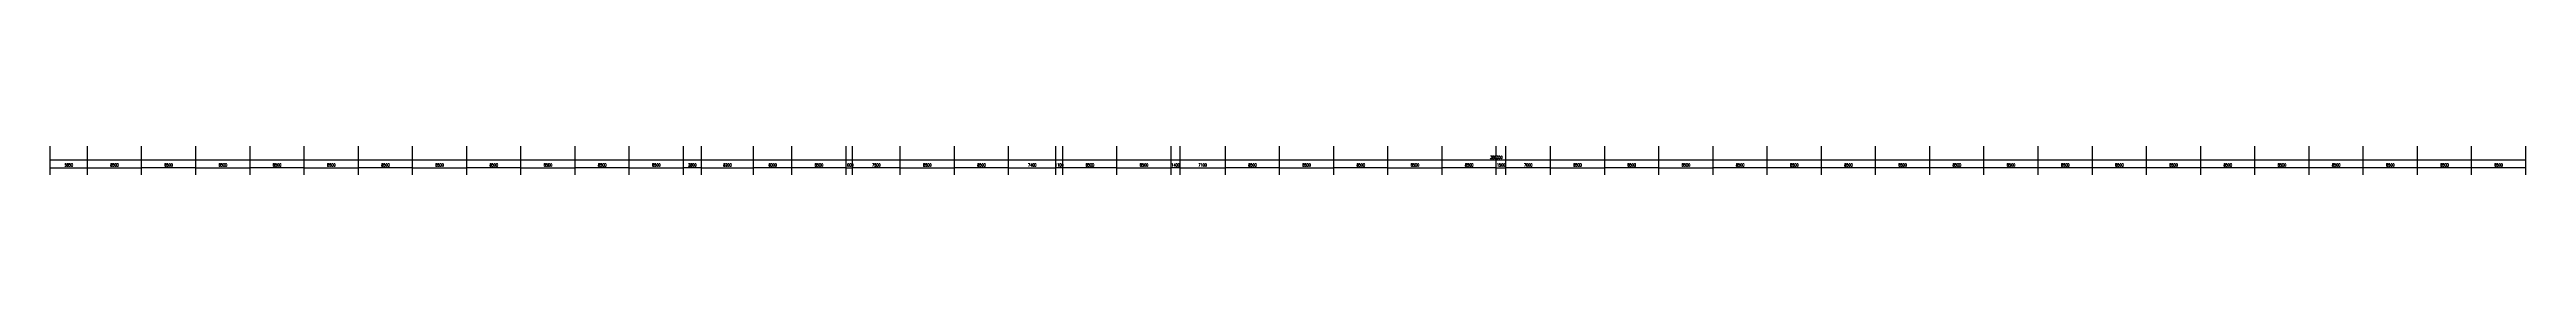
# Model space of a CAD drawing. Extents: x 0 to 3879896, y -114000 to 391286.
# Drawn here: x 1886375 to 2274918, y 384386 to 388886 of the extents above; entities that cross this region are included whole.
import ezdxf

# ---------------------------------------------------------------- set-up
doc = ezdxf.new("R2010")
doc.units = 0
doc.header["$LTSCALE"] = 1000
doc.header["$MEASUREMENT"] = 0
doc.layers.get('0').update_dxf_attribs({"linetype": 'CONTINUOUS'})
doc.layers.get('Defpoints').update_dxf_attribs({"linetype": 'CONTINUOUS'})
doc.layers.add('AXIS', color=3, linetype='CONTINUOUS')
doc.styles.add('DIM_FONT', font='SIMPLEX', dxfattribs={"width": 0.7, "bigfont": 'GBCBIG'})
doc.dimstyles.new('DIMN', dxfattribs={"dimscale": 1.5, "dimtxt": 300, "dimasz": 100, "dimexe": 250, "dimexo": 300, "dimgap": 150, "dimtad": 1, "dimdec": 0, "dimzin": 0, "dimdsep": 46, "dimtxsty": 'DIM_FONT', "dimblk": 'ARCHTICK', "dimcen": 0.09, "dimclrt": 7, "dimazin": 2, "dimtfac": 1, "dimtdec": 0, "dimtix": 1, "dimtmove": 2, "dimatfit": 3, "dimldrblk": 'ARCHTICK', "dimfxl": 1, "dimtolj": 1, "dimtzin": 0, "dimarcsym": 0})

# ---------------------------------------------------------------- blocks, each defined once
blk = doc.blocks.new('_ArchTick')
at = {"color": 0, "linetype": 'ByBlock', "const_width": 0.4}
blk.add_lwpolyline([(-0.5, -0.5), (0.5, 0.5)], dxfattribs=at)
blk = doc.blocks.new('*D526')
at = {"layer": 'AXIS', "color": 0, "lineweight": -2}
for p, q in [((1951821, 384836), (1951821, 385861)), ((1960321, 385486), (1951821, 385486)), ((1960321, 384836), (1960321, 385861))]:
    blk.add_line(p, q, dxfattribs=at)
at = {"layer": 'Defpoints', "color": 0, "transparency": 16777216}
for p in [(1951821, 385486), (1951821, 384386), (1960321, 384386)]:
    blk.add_point(p, dxfattribs=at)
at = {"layer": 'AXIS', "color": 0, "lineweight": -2, "xscale": 150, "yscale": 150, "zscale": 150, "rotation": 180}
blk.add_blockref('_ArchTick', (1951821, 385486), dxfattribs=at)
at = {"layer": 'AXIS', "color": 0, "lineweight": -2, "xscale": 150, "yscale": 150, "zscale": 150}
blk.add_blockref('_ArchTick', (1960321, 385486), dxfattribs=at)
at = {"layer": 'AXIS', "color": 7, "insert": (1956071, 385936), "char_height": 450, "attachment_point": 5, "style": 'DIM_FONT'}
blk.add_mtext('\\A1;8500', dxfattribs=at)
blk = doc.blocks.new('*D527')
at = {"layer": 'AXIS', "color": 0, "lineweight": -2}
for p, q in [((1886471, 384836), (1886471, 387061)), ((2274821, 386686), (1886471, 386686)), ((2274821, 384836), (2274821, 387061))]:
    blk.add_line(p, q, dxfattribs=at)
at = {"layer": 'Defpoints', "color": 0, "transparency": 16777216}
for p in [(1886471, 386686), (1886471, 384386), (2274821, 384386)]:
    blk.add_point(p, dxfattribs=at)
at = {"layer": 'AXIS', "color": 0, "lineweight": -2, "xscale": 150, "yscale": 150, "zscale": 150, "rotation": 180}
blk.add_blockref('_ArchTick', (1886471, 386686), dxfattribs=at)
at = {"layer": 'AXIS', "color": 0, "lineweight": -2, "xscale": 150, "yscale": 150, "zscale": 150}
blk.add_blockref('_ArchTick', (2274821, 386686), dxfattribs=at)
at = {"layer": 'AXIS', "color": 7, "insert": (2113321, 387136), "char_height": 450, "attachment_point": 5, "style": 'DIM_FONT'}
blk.add_mtext('\\A1;388350', dxfattribs=at)
blk = doc.blocks.new('*D528')
at = {"layer": 'AXIS', "color": 0, "lineweight": -2}
for p, q in [((1960321, 384836), (1960321, 385861)), ((1960321, 385486), (1968821, 385486)), ((1968821, 384836), (1968821, 385861))]:
    blk.add_line(p, q, dxfattribs=at)
at = {"layer": 'Defpoints', "color": 0, "transparency": 16777216}
for p in [(1968821, 385486), (1960321, 384386), (1968821, 384386)]:
    blk.add_point(p, dxfattribs=at)
at = {"layer": 'AXIS', "color": 0, "lineweight": -2, "xscale": 150, "yscale": 150, "zscale": 150, "rotation": 180}
blk.add_blockref('_ArchTick', (1960321, 385486), dxfattribs=at)
at = {"layer": 'AXIS', "color": 0, "lineweight": -2, "xscale": 150, "yscale": 150, "zscale": 150}
blk.add_blockref('_ArchTick', (1968821, 385486), dxfattribs=at)
at = {"layer": 'AXIS', "color": 7, "insert": (1964571, 385936), "char_height": 450, "attachment_point": 5, "style": 'DIM_FONT'}
blk.add_mtext('\\A1;8500', dxfattribs=at)
blk = doc.blocks.new('*D529')
at = {"layer": 'AXIS', "color": 0, "lineweight": -2}
for p, q in [((1977321, 384836), (1977321, 385861)), ((1977321, 385486), (1985821, 385486)), ((1985821, 384836), (1985821, 385861))]:
    blk.add_line(p, q, dxfattribs=at)
at = {"layer": 'Defpoints', "color": 0, "transparency": 16777216}
for p in [(1985821, 385486), (1977321, 384386), (1985821, 384386)]:
    blk.add_point(p, dxfattribs=at)
at = {"layer": 'AXIS', "color": 0, "lineweight": -2, "xscale": 150, "yscale": 150, "zscale": 150, "rotation": 180}
blk.add_blockref('_ArchTick', (1977321, 385486), dxfattribs=at)
at = {"layer": 'AXIS', "color": 0, "lineweight": -2, "xscale": 150, "yscale": 150, "zscale": 150}
blk.add_blockref('_ArchTick', (1985821, 385486), dxfattribs=at)
at = {"layer": 'AXIS', "color": 7, "insert": (1981571, 385936), "char_height": 450, "attachment_point": 5, "style": 'DIM_FONT'}
blk.add_mtext('\\A1;8500', dxfattribs=at)
blk = doc.blocks.new('*D530')
at = {"layer": 'AXIS', "color": 0, "lineweight": -2}
for p, q in [((1968821, 384836), (1968821, 385861)), ((1977321, 385486), (1968821, 385486)), ((1977321, 384836), (1977321, 385861))]:
    blk.add_line(p, q, dxfattribs=at)
at = {"layer": 'Defpoints', "color": 0, "transparency": 16777216}
for p in [(1968821, 385486), (1968821, 384386), (1977321, 384386)]:
    blk.add_point(p, dxfattribs=at)
at = {"layer": 'AXIS', "color": 0, "lineweight": -2, "xscale": 150, "yscale": 150, "zscale": 150, "rotation": 180}
blk.add_blockref('_ArchTick', (1968821, 385486), dxfattribs=at)
at = {"layer": 'AXIS', "color": 0, "lineweight": -2, "xscale": 150, "yscale": 150, "zscale": 150}
blk.add_blockref('_ArchTick', (1977321, 385486), dxfattribs=at)
at = {"layer": 'AXIS', "color": 7, "insert": (1973071, 385936), "char_height": 450, "attachment_point": 5, "style": 'DIM_FONT'}
blk.add_mtext('\\A1;8500', dxfattribs=at)
blk = doc.blocks.new('*D531')
at = {"layer": 'AXIS', "color": 0, "lineweight": -2}
for p, q in [((2011321, 384836), (2011321, 385861)), ((2011321, 385486), (2012321, 385486)), ((2012321, 384836), (2012321, 385861))]:
    blk.add_line(p, q, dxfattribs=at)
at = {"layer": 'Defpoints', "color": 0, "transparency": 16777216}
for p in [(2012321, 385486), (2011321, 384386), (2012321, 384386)]:
    blk.add_point(p, dxfattribs=at)
at = {"layer": 'AXIS', "color": 0, "lineweight": -2, "xscale": 150, "yscale": 150, "zscale": 150, "rotation": 180}
blk.add_blockref('_ArchTick', (2011321, 385486), dxfattribs=at)
at = {"layer": 'AXIS', "color": 0, "lineweight": -2, "xscale": 150, "yscale": 150, "zscale": 150}
blk.add_blockref('_ArchTick', (2012321, 385486), dxfattribs=at)
at = {"layer": 'AXIS', "color": 7, "insert": (2011821, 385936), "char_height": 450, "attachment_point": 5, "style": 'DIM_FONT'}
blk.add_mtext('\\A1;1000', dxfattribs=at)
blk = doc.blocks.new('*D532')
at = {"layer": 'AXIS', "color": 0, "lineweight": -2}
for p, q in [((2002821, 384836), (2002821, 385861)), ((2011321, 385486), (2002821, 385486)), ((2011321, 384836), (2011321, 385861))]:
    blk.add_line(p, q, dxfattribs=at)
at = {"layer": 'Defpoints', "color": 0, "transparency": 16777216}
for p in [(2002821, 385486), (2002821, 384386), (2011321, 384386)]:
    blk.add_point(p, dxfattribs=at)
at = {"layer": 'AXIS', "color": 0, "lineweight": -2, "xscale": 150, "yscale": 150, "zscale": 150, "rotation": 180}
blk.add_blockref('_ArchTick', (2002821, 385486), dxfattribs=at)
at = {"layer": 'AXIS', "color": 0, "lineweight": -2, "xscale": 150, "yscale": 150, "zscale": 150}
blk.add_blockref('_ArchTick', (2011321, 385486), dxfattribs=at)
at = {"layer": 'AXIS', "color": 7, "insert": (2007071, 385936), "char_height": 450, "attachment_point": 5, "style": 'DIM_FONT'}
blk.add_mtext('\\A1;8500', dxfattribs=at)
blk = doc.blocks.new('*D533')
at = {"layer": 'AXIS', "color": 0, "lineweight": -2}
for p, q in [((1985821, 384836), (1985821, 385861)), ((1988621, 385486), (1985821, 385486)), ((1988621, 384836), (1988621, 385861))]:
    blk.add_line(p, q, dxfattribs=at)
at = {"layer": 'Defpoints', "color": 0, "transparency": 16777216}
for p in [(1985821, 385486), (1985821, 384386), (1988621, 384386)]:
    blk.add_point(p, dxfattribs=at)
at = {"layer": 'AXIS', "color": 0, "lineweight": -2, "xscale": 150, "yscale": 150, "zscale": 150, "rotation": 180}
blk.add_blockref('_ArchTick', (1985821, 385486), dxfattribs=at)
at = {"layer": 'AXIS', "color": 0, "lineweight": -2, "xscale": 150, "yscale": 150, "zscale": 150}
blk.add_blockref('_ArchTick', (1988621, 385486), dxfattribs=at)
at = {"layer": 'AXIS', "color": 7, "insert": (1987221, 385936), "char_height": 450, "attachment_point": 5, "style": 'DIM_FONT'}
blk.add_mtext('\\A1;2800', dxfattribs=at)
blk = doc.blocks.new('*D534')
at = {"layer": 'AXIS', "color": 0, "lineweight": -2}
for p, q in [((1988621, 384836), (1988621, 385861)), ((1988621, 385486), (1996821, 385486)), ((1996821, 384836), (1996821, 385861))]:
    blk.add_line(p, q, dxfattribs=at)
at = {"layer": 'Defpoints', "color": 0, "transparency": 16777216}
for p in [(1996821, 385486), (1988621, 384386), (1996821, 384386)]:
    blk.add_point(p, dxfattribs=at)
at = {"layer": 'AXIS', "color": 0, "lineweight": -2, "xscale": 150, "yscale": 150, "zscale": 150, "rotation": 180}
blk.add_blockref('_ArchTick', (1988621, 385486), dxfattribs=at)
at = {"layer": 'AXIS', "color": 0, "lineweight": -2, "xscale": 150, "yscale": 150, "zscale": 150}
blk.add_blockref('_ArchTick', (1996821, 385486), dxfattribs=at)
at = {"layer": 'AXIS', "color": 7, "insert": (1992721, 385936), "char_height": 450, "attachment_point": 5, "style": 'DIM_FONT'}
blk.add_mtext('\\A1;8200', dxfattribs=at)
blk = doc.blocks.new('*D535')
at = {"layer": 'AXIS', "color": 0, "lineweight": -2}
for p, q in [((1996821, 384836), (1996821, 385861)), ((2002821, 385486), (1996821, 385486)), ((2002821, 384836), (2002821, 385861))]:
    blk.add_line(p, q, dxfattribs=at)
at = {"layer": 'Defpoints', "color": 0, "transparency": 16777216}
for p in [(1996821, 385486), (1996821, 384386), (2002821, 384386)]:
    blk.add_point(p, dxfattribs=at)
at = {"layer": 'AXIS', "color": 0, "lineweight": -2, "xscale": 150, "yscale": 150, "zscale": 150, "rotation": 180}
blk.add_blockref('_ArchTick', (1996821, 385486), dxfattribs=at)
at = {"layer": 'AXIS', "color": 0, "lineweight": -2, "xscale": 150, "yscale": 150, "zscale": 150}
blk.add_blockref('_ArchTick', (2002821, 385486), dxfattribs=at)
at = {"layer": 'AXIS', "color": 7, "insert": (1999821, 385936), "char_height": 450, "attachment_point": 5, "style": 'DIM_FONT'}
blk.add_mtext('\\A1;6000', dxfattribs=at)
blk = doc.blocks.new('*D536')
at = {"layer": 'AXIS', "color": 0, "lineweight": -2}
for p, q in [((2012321, 384836), (2012321, 385861)), ((2019821, 385486), (2012321, 385486)), ((2019821, 384836), (2019821, 385861))]:
    blk.add_line(p, q, dxfattribs=at)
at = {"layer": 'Defpoints', "color": 0, "transparency": 16777216}
for p in [(2012321, 385486), (2012321, 384386), (2019821, 384386)]:
    blk.add_point(p, dxfattribs=at)
at = {"layer": 'AXIS', "color": 0, "lineweight": -2, "xscale": 150, "yscale": 150, "zscale": 150, "rotation": 180}
blk.add_blockref('_ArchTick', (2012321, 385486), dxfattribs=at)
at = {"layer": 'AXIS', "color": 0, "lineweight": -2, "xscale": 150, "yscale": 150, "zscale": 150}
blk.add_blockref('_ArchTick', (2019821, 385486), dxfattribs=at)
at = {"layer": 'AXIS', "color": 7, "insert": (2016071, 385936), "char_height": 450, "attachment_point": 5, "style": 'DIM_FONT'}
blk.add_mtext('\\A1;7500', dxfattribs=at)
blk = doc.blocks.new('*D537')
at = {"layer": 'AXIS', "color": 0, "lineweight": -2}
for p, q in [((2019821, 384836), (2019821, 385861)), ((2019821, 385486), (2028321, 385486)), ((2028321, 384836), (2028321, 385861))]:
    blk.add_line(p, q, dxfattribs=at)
at = {"layer": 'Defpoints', "color": 0, "transparency": 16777216}
for p in [(2028321, 385486), (2019821, 384386), (2028321, 384386)]:
    blk.add_point(p, dxfattribs=at)
at = {"layer": 'AXIS', "color": 0, "lineweight": -2, "xscale": 150, "yscale": 150, "zscale": 150, "rotation": 180}
blk.add_blockref('_ArchTick', (2019821, 385486), dxfattribs=at)
at = {"layer": 'AXIS', "color": 0, "lineweight": -2, "xscale": 150, "yscale": 150, "zscale": 150}
blk.add_blockref('_ArchTick', (2028321, 385486), dxfattribs=at)
at = {"layer": 'AXIS', "color": 7, "insert": (2024071, 385936), "char_height": 450, "attachment_point": 5, "style": 'DIM_FONT'}
blk.add_mtext('\\A1;8500', dxfattribs=at)
blk = doc.blocks.new('*D538')
at = {"layer": 'AXIS', "color": 0, "lineweight": -2}
for p, q in [((2028321, 384836), (2028321, 385861)), ((2036821, 385486), (2028321, 385486)), ((2036821, 384836), (2036821, 385861))]:
    blk.add_line(p, q, dxfattribs=at)
at = {"layer": 'Defpoints', "color": 0, "transparency": 16777216}
for p in [(2028321, 385486), (2028321, 384386), (2036821, 384386)]:
    blk.add_point(p, dxfattribs=at)
at = {"layer": 'AXIS', "color": 0, "lineweight": -2, "xscale": 150, "yscale": 150, "zscale": 150, "rotation": 180}
blk.add_blockref('_ArchTick', (2028321, 385486), dxfattribs=at)
at = {"layer": 'AXIS', "color": 0, "lineweight": -2, "xscale": 150, "yscale": 150, "zscale": 150}
blk.add_blockref('_ArchTick', (2036821, 385486), dxfattribs=at)
at = {"layer": 'AXIS', "color": 7, "insert": (2032571, 385936), "char_height": 450, "attachment_point": 5, "style": 'DIM_FONT'}
blk.add_mtext('\\A1;8500', dxfattribs=at)
blk = doc.blocks.new('*D539')
at = {"layer": 'AXIS', "color": 0, "lineweight": -2}
for p, q in [((2045321, 384836), (2045321, 385861)), ((2053821, 385486), (2045321, 385486)), ((2053821, 384836), (2053821, 385861))]:
    blk.add_line(p, q, dxfattribs=at)
at = {"layer": 'Defpoints', "color": 0, "transparency": 16777216}
for p in [(2045321, 385486), (2045321, 384386), (2053821, 384386)]:
    blk.add_point(p, dxfattribs=at)
at = {"layer": 'AXIS', "color": 0, "lineweight": -2, "xscale": 150, "yscale": 150, "zscale": 150, "rotation": 180}
blk.add_blockref('_ArchTick', (2045321, 385486), dxfattribs=at)
at = {"layer": 'AXIS', "color": 0, "lineweight": -2, "xscale": 150, "yscale": 150, "zscale": 150}
blk.add_blockref('_ArchTick', (2053821, 385486), dxfattribs=at)
at = {"layer": 'AXIS', "color": 7, "insert": (2049571, 385936), "char_height": 450, "attachment_point": 5, "style": 'DIM_FONT'}
blk.add_mtext('\\A1;8500', dxfattribs=at)
blk = doc.blocks.new('*D540')
at = {"layer": 'AXIS', "color": 0, "lineweight": -2}
for p, q in [((2036821, 384836), (2036821, 385861)), ((2036821, 385486), (2044221, 385486)), ((2044221, 384836), (2044221, 385861))]:
    blk.add_line(p, q, dxfattribs=at)
at = {"layer": 'Defpoints', "color": 0, "transparency": 16777216}
for p in [(2044221, 385486), (2036821, 384386), (2044221, 384386)]:
    blk.add_point(p, dxfattribs=at)
at = {"layer": 'AXIS', "color": 0, "lineweight": -2, "xscale": 150, "yscale": 150, "zscale": 150, "rotation": 180}
blk.add_blockref('_ArchTick', (2036821, 385486), dxfattribs=at)
at = {"layer": 'AXIS', "color": 0, "lineweight": -2, "xscale": 150, "yscale": 150, "zscale": 150}
blk.add_blockref('_ArchTick', (2044221, 385486), dxfattribs=at)
at = {"layer": 'AXIS', "color": 7, "insert": (2040521, 385936), "char_height": 450, "attachment_point": 5, "style": 'DIM_FONT'}
blk.add_mtext('\\A1;7400', dxfattribs=at)
blk = doc.blocks.new('*D541')
at = {"layer": 'AXIS', "color": 0, "lineweight": -2}
for p, q in [((2044221, 384836), (2044221, 385861)), ((2045321, 385486), (2044221, 385486)), ((2045321, 384836), (2045321, 385861))]:
    blk.add_line(p, q, dxfattribs=at)
at = {"layer": 'Defpoints', "color": 0, "transparency": 16777216}
for p in [(2044221, 385486), (2044221, 384386), (2045321, 384386)]:
    blk.add_point(p, dxfattribs=at)
at = {"layer": 'AXIS', "color": 0, "lineweight": -2, "xscale": 150, "yscale": 150, "zscale": 150, "rotation": 180}
blk.add_blockref('_ArchTick', (2044221, 385486), dxfattribs=at)
at = {"layer": 'AXIS', "color": 0, "lineweight": -2, "xscale": 150, "yscale": 150, "zscale": 150}
blk.add_blockref('_ArchTick', (2045321, 385486), dxfattribs=at)
at = {"layer": 'AXIS', "color": 7, "insert": (2044771, 385936), "char_height": 450, "attachment_point": 5, "style": 'DIM_FONT'}
blk.add_mtext('\\A1;1100', dxfattribs=at)
blk = doc.blocks.new('*D542')
at = {"layer": 'AXIS', "color": 0, "lineweight": -2}
for p, q in [((2053821, 384836), (2053821, 385861)), ((2053821, 385486), (2062321, 385486)), ((2062321, 384836), (2062321, 385861))]:
    blk.add_line(p, q, dxfattribs=at)
at = {"layer": 'Defpoints', "color": 0, "transparency": 16777216}
for p in [(2062321, 385486), (2053821, 384386), (2062321, 384386)]:
    blk.add_point(p, dxfattribs=at)
at = {"layer": 'AXIS', "color": 0, "lineweight": -2, "xscale": 150, "yscale": 150, "zscale": 150, "rotation": 180}
blk.add_blockref('_ArchTick', (2053821, 385486), dxfattribs=at)
at = {"layer": 'AXIS', "color": 0, "lineweight": -2, "xscale": 150, "yscale": 150, "zscale": 150}
blk.add_blockref('_ArchTick', (2062321, 385486), dxfattribs=at)
at = {"layer": 'AXIS', "color": 7, "insert": (2058071, 385936), "char_height": 450, "attachment_point": 5, "style": 'DIM_FONT'}
blk.add_mtext('\\A1;8500', dxfattribs=at)
blk = doc.blocks.new('*D543')
at = {"layer": 'AXIS', "color": 0, "lineweight": -2}
for p, q in [((2062321, 384836), (2062321, 385861)), ((2063721, 385486), (2062321, 385486)), ((2063721, 384836), (2063721, 385861))]:
    blk.add_line(p, q, dxfattribs=at)
at = {"layer": 'Defpoints', "color": 0, "transparency": 16777216}
for p in [(2062321, 385486), (2062321, 384386), (2063721, 384386)]:
    blk.add_point(p, dxfattribs=at)
at = {"layer": 'AXIS', "color": 0, "lineweight": -2, "xscale": 150, "yscale": 150, "zscale": 150, "rotation": 180}
blk.add_blockref('_ArchTick', (2062321, 385486), dxfattribs=at)
at = {"layer": 'AXIS', "color": 0, "lineweight": -2, "xscale": 150, "yscale": 150, "zscale": 150}
blk.add_blockref('_ArchTick', (2063721, 385486), dxfattribs=at)
at = {"layer": 'AXIS', "color": 7, "insert": (2063021, 385936), "char_height": 450, "attachment_point": 5, "style": 'DIM_FONT'}
blk.add_mtext('\\A1;1400', dxfattribs=at)
blk = doc.blocks.new('*D544')
at = {"layer": 'AXIS', "color": 0, "lineweight": -2}
for p, q in [((2063721, 384836), (2063721, 385861)), ((2063721, 385486), (2070821, 385486)), ((2070821, 384836), (2070821, 385861))]:
    blk.add_line(p, q, dxfattribs=at)
at = {"layer": 'Defpoints', "color": 0, "transparency": 16777216}
for p in [(2070821, 385486), (2063721, 384386), (2070821, 384386)]:
    blk.add_point(p, dxfattribs=at)
at = {"layer": 'AXIS', "color": 0, "lineweight": -2, "xscale": 150, "yscale": 150, "zscale": 150, "rotation": 180}
blk.add_blockref('_ArchTick', (2063721, 385486), dxfattribs=at)
at = {"layer": 'AXIS', "color": 0, "lineweight": -2, "xscale": 150, "yscale": 150, "zscale": 150}
blk.add_blockref('_ArchTick', (2070821, 385486), dxfattribs=at)
at = {"layer": 'AXIS', "color": 7, "insert": (2067271, 385936), "char_height": 450, "attachment_point": 5, "style": 'DIM_FONT'}
blk.add_mtext('\\A1;7100', dxfattribs=at)
blk = doc.blocks.new('*D545')
at = {"layer": 'AXIS', "color": 0, "lineweight": -2}
for p, q in [((2070821, 384836), (2070821, 385861)), ((2079321, 385486), (2070821, 385486)), ((2079321, 384836), (2079321, 385861))]:
    blk.add_line(p, q, dxfattribs=at)
at = {"layer": 'Defpoints', "color": 0, "transparency": 16777216}
for p in [(2070821, 385486), (2070821, 384386), (2079321, 384386)]:
    blk.add_point(p, dxfattribs=at)
at = {"layer": 'AXIS', "color": 0, "lineweight": -2, "xscale": 150, "yscale": 150, "zscale": 150, "rotation": 180}
blk.add_blockref('_ArchTick', (2070821, 385486), dxfattribs=at)
at = {"layer": 'AXIS', "color": 0, "lineweight": -2, "xscale": 150, "yscale": 150, "zscale": 150}
blk.add_blockref('_ArchTick', (2079321, 385486), dxfattribs=at)
at = {"layer": 'AXIS', "color": 7, "insert": (2075071, 385936), "char_height": 450, "attachment_point": 5, "style": 'DIM_FONT'}
blk.add_mtext('\\A1;8500', dxfattribs=at)
blk = doc.blocks.new('*D546')
at = {"layer": 'AXIS', "color": 0, "lineweight": -2}
for p, q in [((2079321, 384836), (2079321, 385861)), ((2079321, 385486), (2087821, 385486)), ((2087821, 384836), (2087821, 385861))]:
    blk.add_line(p, q, dxfattribs=at)
at = {"layer": 'Defpoints', "color": 0, "transparency": 16777216}
for p in [(2087821, 385486), (2079321, 384386), (2087821, 384386)]:
    blk.add_point(p, dxfattribs=at)
at = {"layer": 'AXIS', "color": 0, "lineweight": -2, "xscale": 150, "yscale": 150, "zscale": 150, "rotation": 180}
blk.add_blockref('_ArchTick', (2079321, 385486), dxfattribs=at)
at = {"layer": 'AXIS', "color": 0, "lineweight": -2, "xscale": 150, "yscale": 150, "zscale": 150}
blk.add_blockref('_ArchTick', (2087821, 385486), dxfattribs=at)
at = {"layer": 'AXIS', "color": 7, "insert": (2083571, 385936), "char_height": 450, "attachment_point": 5, "style": 'DIM_FONT'}
blk.add_mtext('\\A1;8500', dxfattribs=at)
blk = doc.blocks.new('*D547')
at = {"layer": 'AXIS', "color": 0, "lineweight": -2}
for p, q in [((2087821, 384836), (2087821, 385861)), ((2096321, 385486), (2087821, 385486)), ((2096321, 384836), (2096321, 385861))]:
    blk.add_line(p, q, dxfattribs=at)
at = {"layer": 'Defpoints', "color": 0, "transparency": 16777216}
for p in [(2087821, 385486), (2087821, 384386), (2096321, 384386)]:
    blk.add_point(p, dxfattribs=at)
at = {"layer": 'AXIS', "color": 0, "lineweight": -2, "xscale": 150, "yscale": 150, "zscale": 150, "rotation": 180}
blk.add_blockref('_ArchTick', (2087821, 385486), dxfattribs=at)
at = {"layer": 'AXIS', "color": 0, "lineweight": -2, "xscale": 150, "yscale": 150, "zscale": 150}
blk.add_blockref('_ArchTick', (2096321, 385486), dxfattribs=at)
at = {"layer": 'AXIS', "color": 7, "insert": (2092071, 385936), "char_height": 450, "attachment_point": 5, "style": 'DIM_FONT'}
blk.add_mtext('\\A1;8500', dxfattribs=at)
blk = doc.blocks.new('*D548')
at = {"layer": 'AXIS', "color": 0, "lineweight": -2}
for p, q in [((2096321, 384836), (2096321, 385861)), ((2096321, 385486), (2104821, 385486)), ((2104821, 384836), (2104821, 385861))]:
    blk.add_line(p, q, dxfattribs=at)
at = {"layer": 'Defpoints', "color": 0, "transparency": 16777216}
for p in [(2104821, 385486), (2096321, 384386), (2104821, 384386)]:
    blk.add_point(p, dxfattribs=at)
at = {"layer": 'AXIS', "color": 0, "lineweight": -2, "xscale": 150, "yscale": 150, "zscale": 150, "rotation": 180}
blk.add_blockref('_ArchTick', (2096321, 385486), dxfattribs=at)
at = {"layer": 'AXIS', "color": 0, "lineweight": -2, "xscale": 150, "yscale": 150, "zscale": 150}
blk.add_blockref('_ArchTick', (2104821, 385486), dxfattribs=at)
at = {"layer": 'AXIS', "color": 7, "insert": (2100571, 385936), "char_height": 450, "attachment_point": 5, "style": 'DIM_FONT'}
blk.add_mtext('\\A1;8500', dxfattribs=at)
blk = doc.blocks.new('*D549')
at = {"layer": 'AXIS', "color": 0, "lineweight": -2}
for p, q in [((2113321, 384836), (2113321, 385861)), ((2113321, 385486), (2114821, 385486)), ((2114821, 384836), (2114821, 385861))]:
    blk.add_line(p, q, dxfattribs=at)
at = {"layer": 'Defpoints', "color": 0, "transparency": 16777216}
for p in [(2114821, 385486), (2113321, 384386), (2114821, 384386)]:
    blk.add_point(p, dxfattribs=at)
at = {"layer": 'AXIS', "color": 0, "lineweight": -2, "xscale": 150, "yscale": 150, "zscale": 150, "rotation": 180}
blk.add_blockref('_ArchTick', (2113321, 385486), dxfattribs=at)
at = {"layer": 'AXIS', "color": 0, "lineweight": -2, "xscale": 150, "yscale": 150, "zscale": 150}
blk.add_blockref('_ArchTick', (2114821, 385486), dxfattribs=at)
at = {"layer": 'AXIS', "color": 7, "insert": (2114071, 385936), "char_height": 450, "attachment_point": 5, "style": 'DIM_FONT'}
blk.add_mtext('\\A1;1500', dxfattribs=at)
blk = doc.blocks.new('*D550')
at = {"layer": 'AXIS', "color": 0, "lineweight": -2}
for p, q in [((2104821, 384836), (2104821, 385861)), ((2113321, 385486), (2104821, 385486)), ((2113321, 384836), (2113321, 385861))]:
    blk.add_line(p, q, dxfattribs=at)
at = {"layer": 'Defpoints', "color": 0, "transparency": 16777216}
for p in [(2104821, 385486), (2104821, 384386), (2113321, 384386)]:
    blk.add_point(p, dxfattribs=at)
at = {"layer": 'AXIS', "color": 0, "lineweight": -2, "xscale": 150, "yscale": 150, "zscale": 150, "rotation": 180}
blk.add_blockref('_ArchTick', (2104821, 385486), dxfattribs=at)
at = {"layer": 'AXIS', "color": 0, "lineweight": -2, "xscale": 150, "yscale": 150, "zscale": 150}
blk.add_blockref('_ArchTick', (2113321, 385486), dxfattribs=at)
at = {"layer": 'AXIS', "color": 7, "insert": (2109071, 385936), "char_height": 450, "attachment_point": 5, "style": 'DIM_FONT'}
blk.add_mtext('\\A1;8500', dxfattribs=at)
blk = doc.blocks.new('*D551')
at = {"layer": 'AXIS', "color": 0, "lineweight": -2}
for p, q in [((2114821, 384836), (2114821, 385861)), ((2121821, 385486), (2114821, 385486)), ((2121821, 384836), (2121821, 385861))]:
    blk.add_line(p, q, dxfattribs=at)
at = {"layer": 'Defpoints', "color": 0, "transparency": 16777216}
for p in [(2114821, 385486), (2114821, 384386), (2121821, 384386)]:
    blk.add_point(p, dxfattribs=at)
at = {"layer": 'AXIS', "color": 0, "lineweight": -2, "xscale": 150, "yscale": 150, "zscale": 150, "rotation": 180}
blk.add_blockref('_ArchTick', (2114821, 385486), dxfattribs=at)
at = {"layer": 'AXIS', "color": 0, "lineweight": -2, "xscale": 150, "yscale": 150, "zscale": 150}
blk.add_blockref('_ArchTick', (2121821, 385486), dxfattribs=at)
at = {"layer": 'AXIS', "color": 7, "insert": (2118321, 385936), "char_height": 450, "attachment_point": 5, "style": 'DIM_FONT'}
blk.add_mtext('\\A1;7000', dxfattribs=at)
blk = doc.blocks.new('*D552')
at = {"layer": 'AXIS', "color": 0, "lineweight": -2}
for p, q in [((2121821, 384836), (2121821, 385861)), ((2121821, 385486), (2130321, 385486)), ((2130321, 384836), (2130321, 385861))]:
    blk.add_line(p, q, dxfattribs=at)
at = {"layer": 'Defpoints', "color": 0, "transparency": 16777216}
for p in [(2130321, 385486), (2121821, 384386), (2130321, 384386)]:
    blk.add_point(p, dxfattribs=at)
at = {"layer": 'AXIS', "color": 0, "lineweight": -2, "xscale": 150, "yscale": 150, "zscale": 150, "rotation": 180}
blk.add_blockref('_ArchTick', (2121821, 385486), dxfattribs=at)
at = {"layer": 'AXIS', "color": 0, "lineweight": -2, "xscale": 150, "yscale": 150, "zscale": 150}
blk.add_blockref('_ArchTick', (2130321, 385486), dxfattribs=at)
at = {"layer": 'AXIS', "color": 7, "insert": (2126071, 385936), "char_height": 450, "attachment_point": 5, "style": 'DIM_FONT'}
blk.add_mtext('\\A1;8500', dxfattribs=at)
blk = doc.blocks.new('*D553')
at = {"layer": 'AXIS', "color": 0, "lineweight": -2}
for p, q in [((2130321, 384836), (2130321, 385861)), ((2138821, 385486), (2130321, 385486)), ((2138821, 384836), (2138821, 385861))]:
    blk.add_line(p, q, dxfattribs=at)
at = {"layer": 'Defpoints', "color": 0, "transparency": 16777216}
for p in [(2130321, 385486), (2130321, 384386), (2138821, 384386)]:
    blk.add_point(p, dxfattribs=at)
at = {"layer": 'AXIS', "color": 0, "lineweight": -2, "xscale": 150, "yscale": 150, "zscale": 150, "rotation": 180}
blk.add_blockref('_ArchTick', (2130321, 385486), dxfattribs=at)
at = {"layer": 'AXIS', "color": 0, "lineweight": -2, "xscale": 150, "yscale": 150, "zscale": 150}
blk.add_blockref('_ArchTick', (2138821, 385486), dxfattribs=at)
at = {"layer": 'AXIS', "color": 7, "insert": (2134571, 385936), "char_height": 450, "attachment_point": 5, "style": 'DIM_FONT'}
blk.add_mtext('\\A1;8500', dxfattribs=at)
blk = doc.blocks.new('*D554')
at = {"layer": 'AXIS', "color": 0, "lineweight": -2}
for p, q in [((2147321, 384836), (2147321, 385861)), ((2155821, 385486), (2147321, 385486)), ((2155821, 384836), (2155821, 385861))]:
    blk.add_line(p, q, dxfattribs=at)
at = {"layer": 'Defpoints', "color": 0, "transparency": 16777216}
for p in [(2147321, 385486), (2147321, 384386), (2155821, 384386)]:
    blk.add_point(p, dxfattribs=at)
at = {"layer": 'AXIS', "color": 0, "lineweight": -2, "xscale": 150, "yscale": 150, "zscale": 150, "rotation": 180}
blk.add_blockref('_ArchTick', (2147321, 385486), dxfattribs=at)
at = {"layer": 'AXIS', "color": 0, "lineweight": -2, "xscale": 150, "yscale": 150, "zscale": 150}
blk.add_blockref('_ArchTick', (2155821, 385486), dxfattribs=at)
at = {"layer": 'AXIS', "color": 7, "insert": (2151571, 385936), "char_height": 450, "attachment_point": 5, "style": 'DIM_FONT'}
blk.add_mtext('\\A1;8500', dxfattribs=at)
blk = doc.blocks.new('*D555')
at = {"layer": 'AXIS', "color": 0, "lineweight": -2}
for p, q in [((2138821, 384836), (2138821, 385861)), ((2138821, 385486), (2147321, 385486)), ((2147321, 384836), (2147321, 385861))]:
    blk.add_line(p, q, dxfattribs=at)
at = {"layer": 'Defpoints', "color": 0, "transparency": 16777216}
for p in [(2147321, 385486), (2138821, 384386), (2147321, 384386)]:
    blk.add_point(p, dxfattribs=at)
at = {"layer": 'AXIS', "color": 0, "lineweight": -2, "xscale": 150, "yscale": 150, "zscale": 150, "rotation": 180}
blk.add_blockref('_ArchTick', (2138821, 385486), dxfattribs=at)
at = {"layer": 'AXIS', "color": 0, "lineweight": -2, "xscale": 150, "yscale": 150, "zscale": 150}
blk.add_blockref('_ArchTick', (2147321, 385486), dxfattribs=at)
at = {"layer": 'AXIS', "color": 7, "insert": (2143071, 385936), "char_height": 450, "attachment_point": 5, "style": 'DIM_FONT'}
blk.add_mtext('\\A1;8500', dxfattribs=at)
blk = doc.blocks.new('*D561')
at = {"layer": 'AXIS', "color": 0, "lineweight": -2}
for p, q in [((2155821, 384836), (2155821, 385861)), ((2164321, 385486), (2155821, 385486)), ((2164321, 384836), (2164321, 385861))]:
    blk.add_line(p, q, dxfattribs=at)
at = {"layer": 'Defpoints', "color": 0, "transparency": 16777216}
for p in [(2155821, 385486), (2155821, 384386), (2164321, 384386)]:
    blk.add_point(p, dxfattribs=at)
at = {"layer": 'AXIS', "color": 0, "lineweight": -2, "xscale": 150, "yscale": 150, "zscale": 150, "rotation": 180}
blk.add_blockref('_ArchTick', (2155821, 385486), dxfattribs=at)
at = {"layer": 'AXIS', "color": 0, "lineweight": -2, "xscale": 150, "yscale": 150, "zscale": 150}
blk.add_blockref('_ArchTick', (2164321, 385486), dxfattribs=at)
at = {"layer": 'AXIS', "color": 7, "insert": (2160071, 385936), "char_height": 450, "attachment_point": 5, "style": 'DIM_FONT'}
blk.add_mtext('\\A1;8500', dxfattribs=at)
blk = doc.blocks.new('*D562')
at = {"layer": 'AXIS', "color": 0, "lineweight": -2}
for p, q in [((2164321, 384836), (2164321, 385861)), ((2172821, 385486), (2164321, 385486)), ((2172821, 384836), (2172821, 385861))]:
    blk.add_line(p, q, dxfattribs=at)
at = {"layer": 'Defpoints', "color": 0, "transparency": 16777216}
for p in [(2164321, 385486), (2164321, 384386), (2172821, 384386)]:
    blk.add_point(p, dxfattribs=at)
at = {"layer": 'AXIS', "color": 0, "lineweight": -2, "xscale": 150, "yscale": 150, "zscale": 150, "rotation": 180}
blk.add_blockref('_ArchTick', (2164321, 385486), dxfattribs=at)
at = {"layer": 'AXIS', "color": 0, "lineweight": -2, "xscale": 150, "yscale": 150, "zscale": 150}
blk.add_blockref('_ArchTick', (2172821, 385486), dxfattribs=at)
at = {"layer": 'AXIS', "color": 7, "insert": (2168571, 385936), "char_height": 450, "attachment_point": 5, "style": 'DIM_FONT'}
blk.add_mtext('\\A1;8500', dxfattribs=at)
blk = doc.blocks.new('*D563')
at = {"layer": 'AXIS', "color": 0, "lineweight": -2}
for p, q in [((2172821, 384836), (2172821, 385861)), ((2181321, 385486), (2172821, 385486)), ((2181321, 384836), (2181321, 385861))]:
    blk.add_line(p, q, dxfattribs=at)
at = {"layer": 'Defpoints', "color": 0, "transparency": 16777216}
for p in [(2172821, 385486), (2172821, 384386), (2181321, 384386)]:
    blk.add_point(p, dxfattribs=at)
at = {"layer": 'AXIS', "color": 0, "lineweight": -2, "xscale": 150, "yscale": 150, "zscale": 150, "rotation": 180}
blk.add_blockref('_ArchTick', (2172821, 385486), dxfattribs=at)
at = {"layer": 'AXIS', "color": 0, "lineweight": -2, "xscale": 150, "yscale": 150, "zscale": 150}
blk.add_blockref('_ArchTick', (2181321, 385486), dxfattribs=at)
at = {"layer": 'AXIS', "color": 7, "insert": (2177071, 385936), "char_height": 450, "attachment_point": 5, "style": 'DIM_FONT'}
blk.add_mtext('\\A1;8500', dxfattribs=at)
blk = doc.blocks.new('*D564')
at = {"layer": 'AXIS', "color": 0, "lineweight": -2}
for p, q in [((2181321, 384836), (2181321, 385861)), ((2189821, 385486), (2181321, 385486)), ((2189821, 384836), (2189821, 385861))]:
    blk.add_line(p, q, dxfattribs=at)
at = {"layer": 'Defpoints', "color": 0, "transparency": 16777216}
for p in [(2181321, 385486), (2181321, 384386), (2189821, 384386)]:
    blk.add_point(p, dxfattribs=at)
at = {"layer": 'AXIS', "color": 0, "lineweight": -2, "xscale": 150, "yscale": 150, "zscale": 150, "rotation": 180}
blk.add_blockref('_ArchTick', (2181321, 385486), dxfattribs=at)
at = {"layer": 'AXIS', "color": 0, "lineweight": -2, "xscale": 150, "yscale": 150, "zscale": 150}
blk.add_blockref('_ArchTick', (2189821, 385486), dxfattribs=at)
at = {"layer": 'AXIS', "color": 7, "insert": (2185571, 385936), "char_height": 450, "attachment_point": 5, "style": 'DIM_FONT'}
blk.add_mtext('\\A1;8500', dxfattribs=at)
blk = doc.blocks.new('*D565')
at = {"layer": 'AXIS', "color": 0, "lineweight": -2}
for p, q in [((2189821, 384836), (2189821, 385861)), ((2198321, 385486), (2189821, 385486)), ((2198321, 384836), (2198321, 385861))]:
    blk.add_line(p, q, dxfattribs=at)
at = {"layer": 'Defpoints', "color": 0, "transparency": 16777216}
for p in [(2189821, 385486), (2189821, 384386), (2198321, 384386)]:
    blk.add_point(p, dxfattribs=at)
at = {"layer": 'AXIS', "color": 0, "lineweight": -2, "xscale": 150, "yscale": 150, "zscale": 150, "rotation": 180}
blk.add_blockref('_ArchTick', (2189821, 385486), dxfattribs=at)
at = {"layer": 'AXIS', "color": 0, "lineweight": -2, "xscale": 150, "yscale": 150, "zscale": 150}
blk.add_blockref('_ArchTick', (2198321, 385486), dxfattribs=at)
at = {"layer": 'AXIS', "color": 7, "insert": (2194071, 385936), "char_height": 450, "attachment_point": 5, "style": 'DIM_FONT'}
blk.add_mtext('\\A1;8500', dxfattribs=at)
blk = doc.blocks.new('*D566')
at = {"layer": 'AXIS', "color": 0, "lineweight": -2}
for p, q in [((2198321, 384836), (2198321, 385861)), ((2206821, 385486), (2198321, 385486)), ((2206821, 384836), (2206821, 385861))]:
    blk.add_line(p, q, dxfattribs=at)
at = {"layer": 'Defpoints', "color": 0, "transparency": 16777216}
for p in [(2198321, 385486), (2198321, 384386), (2206821, 384386)]:
    blk.add_point(p, dxfattribs=at)
at = {"layer": 'AXIS', "color": 0, "lineweight": -2, "xscale": 150, "yscale": 150, "zscale": 150, "rotation": 180}
blk.add_blockref('_ArchTick', (2198321, 385486), dxfattribs=at)
at = {"layer": 'AXIS', "color": 0, "lineweight": -2, "xscale": 150, "yscale": 150, "zscale": 150}
blk.add_blockref('_ArchTick', (2206821, 385486), dxfattribs=at)
at = {"layer": 'AXIS', "color": 7, "insert": (2202571, 385936), "char_height": 450, "attachment_point": 5, "style": 'DIM_FONT'}
blk.add_mtext('\\A1;8500', dxfattribs=at)
blk = doc.blocks.new('*D567')
at = {"layer": 'AXIS', "color": 0, "lineweight": -2}
for p, q in [((2206821, 384836), (2206821, 385861)), ((2215321, 385486), (2206821, 385486)), ((2215321, 384836), (2215321, 385861))]:
    blk.add_line(p, q, dxfattribs=at)
at = {"layer": 'Defpoints', "color": 0, "transparency": 16777216}
for p in [(2206821, 385486), (2206821, 384386), (2215321, 384386)]:
    blk.add_point(p, dxfattribs=at)
at = {"layer": 'AXIS', "color": 0, "lineweight": -2, "xscale": 150, "yscale": 150, "zscale": 150, "rotation": 180}
blk.add_blockref('_ArchTick', (2206821, 385486), dxfattribs=at)
at = {"layer": 'AXIS', "color": 0, "lineweight": -2, "xscale": 150, "yscale": 150, "zscale": 150}
blk.add_blockref('_ArchTick', (2215321, 385486), dxfattribs=at)
at = {"layer": 'AXIS', "color": 7, "insert": (2211071, 385936), "char_height": 450, "attachment_point": 5, "style": 'DIM_FONT'}
blk.add_mtext('\\A1;8500', dxfattribs=at)
blk = doc.blocks.new('*D568')
at = {"layer": 'AXIS', "color": 0, "lineweight": -2}
for p, q in [((2215321, 384836), (2215321, 385861)), ((2223821, 385486), (2215321, 385486)), ((2223821, 384836), (2223821, 385861))]:
    blk.add_line(p, q, dxfattribs=at)
at = {"layer": 'Defpoints', "color": 0, "transparency": 16777216}
for p in [(2215321, 385486), (2215321, 384386), (2223821, 384386)]:
    blk.add_point(p, dxfattribs=at)
at = {"layer": 'AXIS', "color": 0, "lineweight": -2, "xscale": 150, "yscale": 150, "zscale": 150, "rotation": 180}
blk.add_blockref('_ArchTick', (2215321, 385486), dxfattribs=at)
at = {"layer": 'AXIS', "color": 0, "lineweight": -2, "xscale": 150, "yscale": 150, "zscale": 150}
blk.add_blockref('_ArchTick', (2223821, 385486), dxfattribs=at)
at = {"layer": 'AXIS', "color": 7, "insert": (2219571, 385936), "char_height": 450, "attachment_point": 5, "style": 'DIM_FONT'}
blk.add_mtext('\\A1;8500', dxfattribs=at)
blk = doc.blocks.new('*D569')
at = {"layer": 'AXIS', "color": 0, "lineweight": -2}
for p, q in [((2223821, 384836), (2223821, 385861)), ((2232321, 385486), (2223821, 385486)), ((2232321, 384836), (2232321, 385861))]:
    blk.add_line(p, q, dxfattribs=at)
at = {"layer": 'Defpoints', "color": 0, "transparency": 16777216}
for p in [(2223821, 385486), (2223821, 384386), (2232321, 384386)]:
    blk.add_point(p, dxfattribs=at)
at = {"layer": 'AXIS', "color": 0, "lineweight": -2, "xscale": 150, "yscale": 150, "zscale": 150, "rotation": 180}
blk.add_blockref('_ArchTick', (2223821, 385486), dxfattribs=at)
at = {"layer": 'AXIS', "color": 0, "lineweight": -2, "xscale": 150, "yscale": 150, "zscale": 150}
blk.add_blockref('_ArchTick', (2232321, 385486), dxfattribs=at)
at = {"layer": 'AXIS', "color": 7, "insert": (2228071, 385936), "char_height": 450, "attachment_point": 5, "style": 'DIM_FONT'}
blk.add_mtext('\\A1;8500', dxfattribs=at)
blk = doc.blocks.new('*D570')
at = {"layer": 'AXIS', "color": 0, "lineweight": -2}
for p, q in [((2232321, 384836), (2232321, 385861)), ((2240821, 385486), (2232321, 385486)), ((2240821, 384836), (2240821, 385861))]:
    blk.add_line(p, q, dxfattribs=at)
at = {"layer": 'Defpoints', "color": 0, "transparency": 16777216}
for p in [(2232321, 385486), (2232321, 384386), (2240821, 384386)]:
    blk.add_point(p, dxfattribs=at)
at = {"layer": 'AXIS', "color": 0, "lineweight": -2, "xscale": 150, "yscale": 150, "zscale": 150, "rotation": 180}
blk.add_blockref('_ArchTick', (2232321, 385486), dxfattribs=at)
at = {"layer": 'AXIS', "color": 0, "lineweight": -2, "xscale": 150, "yscale": 150, "zscale": 150}
blk.add_blockref('_ArchTick', (2240821, 385486), dxfattribs=at)
at = {"layer": 'AXIS', "color": 7, "insert": (2236571, 385936), "char_height": 450, "attachment_point": 5, "style": 'DIM_FONT'}
blk.add_mtext('\\A1;8500', dxfattribs=at)
blk = doc.blocks.new('*D571')
at = {"layer": 'AXIS', "color": 0, "lineweight": -2}
for p, q in [((2240821, 384836), (2240821, 385861)), ((2249321, 385486), (2240821, 385486)), ((2249321, 384836), (2249321, 385861))]:
    blk.add_line(p, q, dxfattribs=at)
at = {"layer": 'Defpoints', "color": 0, "transparency": 16777216}
for p in [(2240821, 385486), (2240821, 384386), (2249321, 384386)]:
    blk.add_point(p, dxfattribs=at)
at = {"layer": 'AXIS', "color": 0, "lineweight": -2, "xscale": 150, "yscale": 150, "zscale": 150, "rotation": 180}
blk.add_blockref('_ArchTick', (2240821, 385486), dxfattribs=at)
at = {"layer": 'AXIS', "color": 0, "lineweight": -2, "xscale": 150, "yscale": 150, "zscale": 150}
blk.add_blockref('_ArchTick', (2249321, 385486), dxfattribs=at)
at = {"layer": 'AXIS', "color": 7, "insert": (2245071, 385936), "char_height": 450, "attachment_point": 5, "style": 'DIM_FONT'}
blk.add_mtext('\\A1;8500', dxfattribs=at)
blk = doc.blocks.new('*D572')
at = {"layer": 'AXIS', "color": 0, "lineweight": -2}
for p, q in [((2249321, 384836), (2249321, 385861)), ((2257821, 385486), (2249321, 385486)), ((2257821, 384836), (2257821, 385861))]:
    blk.add_line(p, q, dxfattribs=at)
at = {"layer": 'Defpoints', "color": 0, "transparency": 16777216}
for p in [(2249321, 385486), (2249321, 384386), (2257821, 384386)]:
    blk.add_point(p, dxfattribs=at)
at = {"layer": 'AXIS', "color": 0, "lineweight": -2, "xscale": 150, "yscale": 150, "zscale": 150, "rotation": 180}
blk.add_blockref('_ArchTick', (2249321, 385486), dxfattribs=at)
at = {"layer": 'AXIS', "color": 0, "lineweight": -2, "xscale": 150, "yscale": 150, "zscale": 150}
blk.add_blockref('_ArchTick', (2257821, 385486), dxfattribs=at)
at = {"layer": 'AXIS', "color": 7, "insert": (2253571, 385936), "char_height": 450, "attachment_point": 5, "style": 'DIM_FONT'}
blk.add_mtext('\\A1;8500', dxfattribs=at)
blk = doc.blocks.new('*D573')
at = {"layer": 'AXIS', "color": 0, "lineweight": -2}
for p, q in [((2257821, 384836), (2257821, 385861)), ((2266321, 385486), (2257821, 385486)), ((2266321, 384836), (2266321, 385861))]:
    blk.add_line(p, q, dxfattribs=at)
at = {"layer": 'Defpoints', "color": 0, "transparency": 16777216}
for p in [(2257821, 385486), (2257821, 384386), (2266321, 384386)]:
    blk.add_point(p, dxfattribs=at)
at = {"layer": 'AXIS', "color": 0, "lineweight": -2, "xscale": 150, "yscale": 150, "zscale": 150, "rotation": 180}
blk.add_blockref('_ArchTick', (2257821, 385486), dxfattribs=at)
at = {"layer": 'AXIS', "color": 0, "lineweight": -2, "xscale": 150, "yscale": 150, "zscale": 150}
blk.add_blockref('_ArchTick', (2266321, 385486), dxfattribs=at)
at = {"layer": 'AXIS', "color": 7, "insert": (2262071, 385936), "char_height": 450, "attachment_point": 5, "style": 'DIM_FONT'}
blk.add_mtext('\\A1;8500', dxfattribs=at)
blk = doc.blocks.new('*D574')
at = {"layer": 'AXIS', "color": 0, "lineweight": -2}
for p, q in [((2266321, 384836), (2266321, 385861)), ((2274821, 385486), (2266321, 385486)), ((2274821, 384836), (2274821, 385861))]:
    blk.add_line(p, q, dxfattribs=at)
at = {"layer": 'Defpoints', "color": 0, "transparency": 16777216}
for p in [(2266321, 385486), (2266321, 384386), (2274821, 384386)]:
    blk.add_point(p, dxfattribs=at)
at = {"layer": 'AXIS', "color": 0, "lineweight": -2, "xscale": 150, "yscale": 150, "zscale": 150, "rotation": 180}
blk.add_blockref('_ArchTick', (2266321, 385486), dxfattribs=at)
at = {"layer": 'AXIS', "color": 0, "lineweight": -2, "xscale": 150, "yscale": 150, "zscale": 150}
blk.add_blockref('_ArchTick', (2274821, 385486), dxfattribs=at)
at = {"layer": 'AXIS', "color": 7, "insert": (2270571, 385936), "char_height": 450, "attachment_point": 5, "style": 'DIM_FONT'}
blk.add_mtext('\\A1;8500', dxfattribs=at)
blk = doc.blocks.new('*D610')
at = {"layer": 'AXIS', "color": 0, "lineweight": -2}
for p, q in [((1943321, 384836), (1943321, 385861)), ((1943321, 385486), (1951821, 385486)), ((1951821, 384836), (1951821, 385861))]:
    blk.add_line(p, q, dxfattribs=at)
at = {"layer": 'Defpoints', "color": 0, "transparency": 16777216}
for p in [(1951821, 385486), (1943321, 384386), (1951821, 384386)]:
    blk.add_point(p, dxfattribs=at)
at = {"layer": 'AXIS', "color": 0, "lineweight": -2, "xscale": 150, "yscale": 150, "zscale": 150, "rotation": 180}
blk.add_blockref('_ArchTick', (1943321, 385486), dxfattribs=at)
at = {"layer": 'AXIS', "color": 0, "lineweight": -2, "xscale": 150, "yscale": 150, "zscale": 150}
blk.add_blockref('_ArchTick', (1951821, 385486), dxfattribs=at)
at = {"layer": 'AXIS', "color": 7, "insert": (1947571, 385936), "char_height": 450, "attachment_point": 5, "style": 'DIM_FONT'}
blk.add_mtext('\\A1;8500', dxfattribs=at)
blk = doc.blocks.new('*D611')
at = {"layer": 'AXIS', "color": 0, "lineweight": -2}
for p, q in [((1934821, 384836), (1934821, 385861)), ((1943321, 385486), (1934821, 385486)), ((1943321, 384836), (1943321, 385861))]:
    blk.add_line(p, q, dxfattribs=at)
at = {"layer": 'Defpoints', "color": 0, "transparency": 16777216}
for p in [(1934821, 385486), (1934821, 384386), (1943321, 384386)]:
    blk.add_point(p, dxfattribs=at)
at = {"layer": 'AXIS', "color": 0, "lineweight": -2, "xscale": 150, "yscale": 150, "zscale": 150, "rotation": 180}
blk.add_blockref('_ArchTick', (1934821, 385486), dxfattribs=at)
at = {"layer": 'AXIS', "color": 0, "lineweight": -2, "xscale": 150, "yscale": 150, "zscale": 150}
blk.add_blockref('_ArchTick', (1943321, 385486), dxfattribs=at)
at = {"layer": 'AXIS', "color": 7, "insert": (1939071, 385936), "char_height": 450, "attachment_point": 5, "style": 'DIM_FONT'}
blk.add_mtext('\\A1;8500', dxfattribs=at)
blk = doc.blocks.new('*D612')
at = {"layer": 'AXIS', "color": 0, "lineweight": -2}
for p, q in [((1917821, 384836), (1917821, 385861)), ((1926321, 385486), (1917821, 385486)), ((1926321, 384836), (1926321, 385861))]:
    blk.add_line(p, q, dxfattribs=at)
at = {"layer": 'Defpoints', "color": 0, "transparency": 16777216}
for p in [(1917821, 385486), (1917821, 384386), (1926321, 384386)]:
    blk.add_point(p, dxfattribs=at)
at = {"layer": 'AXIS', "color": 0, "lineweight": -2, "xscale": 150, "yscale": 150, "zscale": 150, "rotation": 180}
blk.add_blockref('_ArchTick', (1917821, 385486), dxfattribs=at)
at = {"layer": 'AXIS', "color": 0, "lineweight": -2, "xscale": 150, "yscale": 150, "zscale": 150}
blk.add_blockref('_ArchTick', (1926321, 385486), dxfattribs=at)
at = {"layer": 'AXIS', "color": 7, "insert": (1922071, 385936), "char_height": 450, "attachment_point": 5, "style": 'DIM_FONT'}
blk.add_mtext('\\A1;8500', dxfattribs=at)
blk = doc.blocks.new('*D613')
at = {"layer": 'AXIS', "color": 0, "lineweight": -2}
for p, q in [((1926321, 384836), (1926321, 385861)), ((1926321, 385486), (1934821, 385486)), ((1934821, 384836), (1934821, 385861))]:
    blk.add_line(p, q, dxfattribs=at)
at = {"layer": 'Defpoints', "color": 0, "transparency": 16777216}
for p in [(1934821, 385486), (1926321, 384386), (1934821, 384386)]:
    blk.add_point(p, dxfattribs=at)
at = {"layer": 'AXIS', "color": 0, "lineweight": -2, "xscale": 150, "yscale": 150, "zscale": 150, "rotation": 180}
blk.add_blockref('_ArchTick', (1926321, 385486), dxfattribs=at)
at = {"layer": 'AXIS', "color": 0, "lineweight": -2, "xscale": 150, "yscale": 150, "zscale": 150}
blk.add_blockref('_ArchTick', (1934821, 385486), dxfattribs=at)
at = {"layer": 'AXIS', "color": 7, "insert": (1930571, 385936), "char_height": 450, "attachment_point": 5, "style": 'DIM_FONT'}
blk.add_mtext('\\A1;8500', dxfattribs=at)
blk = doc.blocks.new('*D614')
at = {"layer": 'AXIS', "color": 0, "lineweight": -2}
for p, q in [((1909321, 384836), (1909321, 385861)), ((1909321, 385486), (1917821, 385486)), ((1917821, 384836), (1917821, 385861))]:
    blk.add_line(p, q, dxfattribs=at)
at = {"layer": 'Defpoints', "color": 0, "transparency": 16777216}
for p in [(1917821, 385486), (1909321, 384386), (1917821, 384386)]:
    blk.add_point(p, dxfattribs=at)
at = {"layer": 'AXIS', "color": 0, "lineweight": -2, "xscale": 150, "yscale": 150, "zscale": 150, "rotation": 180}
blk.add_blockref('_ArchTick', (1909321, 385486), dxfattribs=at)
at = {"layer": 'AXIS', "color": 0, "lineweight": -2, "xscale": 150, "yscale": 150, "zscale": 150}
blk.add_blockref('_ArchTick', (1917821, 385486), dxfattribs=at)
at = {"layer": 'AXIS', "color": 7, "insert": (1913571, 385936), "char_height": 450, "attachment_point": 5, "style": 'DIM_FONT'}
blk.add_mtext('\\A1;8500', dxfattribs=at)
blk = doc.blocks.new('*D615')
at = {"layer": 'AXIS', "color": 0, "lineweight": -2}
for p, q in [((1900821, 384836), (1900821, 385861)), ((1909321, 385486), (1900821, 385486)), ((1909321, 384836), (1909321, 385861))]:
    blk.add_line(p, q, dxfattribs=at)
at = {"layer": 'Defpoints', "color": 0, "transparency": 16777216}
for p in [(1900821, 385486), (1900821, 384386), (1909321, 384386)]:
    blk.add_point(p, dxfattribs=at)
at = {"layer": 'AXIS', "color": 0, "lineweight": -2, "xscale": 150, "yscale": 150, "zscale": 150, "rotation": 180}
blk.add_blockref('_ArchTick', (1900821, 385486), dxfattribs=at)
at = {"layer": 'AXIS', "color": 0, "lineweight": -2, "xscale": 150, "yscale": 150, "zscale": 150}
blk.add_blockref('_ArchTick', (1909321, 385486), dxfattribs=at)
at = {"layer": 'AXIS', "color": 7, "insert": (1905071, 385936), "char_height": 450, "attachment_point": 5, "style": 'DIM_FONT'}
blk.add_mtext('\\A1;8500', dxfattribs=at)
blk = doc.blocks.new('*D616')
at = {"layer": 'AXIS', "color": 0, "lineweight": -2}
for p, q in [((1892321, 384836), (1892321, 385861)), ((1892321, 385486), (1900821, 385486)), ((1900821, 384836), (1900821, 385861))]:
    blk.add_line(p, q, dxfattribs=at)
at = {"layer": 'Defpoints', "color": 0, "transparency": 16777216}
for p in [(1900821, 385486), (1892321, 384386), (1900821, 384386)]:
    blk.add_point(p, dxfattribs=at)
at = {"layer": 'AXIS', "color": 0, "lineweight": -2, "xscale": 150, "yscale": 150, "zscale": 150, "rotation": 180}
blk.add_blockref('_ArchTick', (1892321, 385486), dxfattribs=at)
at = {"layer": 'AXIS', "color": 0, "lineweight": -2, "xscale": 150, "yscale": 150, "zscale": 150}
blk.add_blockref('_ArchTick', (1900821, 385486), dxfattribs=at)
at = {"layer": 'AXIS', "color": 7, "insert": (1896571, 385936), "char_height": 450, "attachment_point": 5, "style": 'DIM_FONT'}
blk.add_mtext('\\A1;8500', dxfattribs=at)
blk = doc.blocks.new('*D617')
at = {"layer": 'AXIS', "color": 0, "lineweight": -2}
for p, q in [((1886471, 384836), (1886471, 385861)), ((1886471, 385486), (1892321, 385486)), ((1892321, 384836), (1892321, 385861))]:
    blk.add_line(p, q, dxfattribs=at)
at = {"layer": 'Defpoints', "color": 0, "transparency": 16777216}
for p in [(1892321, 385486), (1886471, 384386, 0), (1892321, 384386, 0)]:
    blk.add_point(p, dxfattribs=at)
at = {"layer": 'AXIS', "color": 0, "lineweight": -2, "xscale": 150, "yscale": 150, "zscale": 150, "rotation": 180}
blk.add_blockref('_ArchTick', (1886471, 385486), dxfattribs=at)
at = {"layer": 'AXIS', "color": 0, "lineweight": -2, "xscale": 150, "yscale": 150, "zscale": 150}
blk.add_blockref('_ArchTick', (1892321, 385486), dxfattribs=at)
at = {"layer": 'AXIS', "color": 7, "insert": (1889396, 385936), "char_height": 450, "attachment_point": 5, "style": 'DIM_FONT'}
blk.add_mtext('\\A1;5850', dxfattribs=at)

msp = doc.modelspace()

# ---------------------------------------------------------------- linework, layer by layer
at = {"layer": 'AXIS'}
for p, q in [((1886471.4, 384386), (1886471.4, 388886)), ((1892321.4, 384386), (1892321.4, 388886)), ((1900821.4, 384386), (1900821.4, 388886)), ((1909321.4, 384386), (1909321.4, 388886)), ((1917821.4, 384386), (1917821.4, 388886)), ((1926321.4, 384386), (1926321.4, 388886)), ((1934821.4, 384386), (1934821.4, 388886)), ((1943321.4, 384386), (1943321.4, 388886)), ((1951821.4, 384386), (1951821.4, 388886)), ((1960321.4, 384386), (1960321.4, 388886)), ((1968821.4, 384386), (1968821.4, 388886)), ((1977321.4, 384386), (1977321.4, 388886)), ((1985821.4, 384386), (1985821.4, 388886)), ((1988621.4, 384386), (1988621.4, 388886)), ((1996821.4, 384386), (1996821.4, 388886)), ((2002821.4, 384386), (2002821.4, 388886)), ((2011321.4, 384386), (2011321.4, 388886)), ((2012321.4, 384386), (2012321.4, 388886)), ((2019821.4, 384386), (2019821.4, 388886)), ((2028321.4, 384386), (2028321.4, 388886)), ((2036821.4, 384386), (2036821.4, 388886)), ((2044221.4, 384386), (2044221.4, 388886)), ((2045321.4, 384386), (2045321.4, 388886)), ((2053821.4, 384386), (2053821.4, 388886)), ((2062321.4, 384386), (2062321.4, 388886)), ((2063721.4, 384386), (2063721.4, 388886)), ((2070821.4, 384386), (2070821.4, 388886)), ((2079321.4, 384386), (2079321.4, 388886)), ((2087821.4, 384386), (2087821.4, 388886)), ((2096321.4, 384386), (2096321.4, 388886)), ((2104821.4, 384386), (2104821.4, 388886)), ((2113321.4, 384386), (2113321.4, 388886)), ((2114821.4, 384386), (2114821.4, 388886)), ((2121821.4, 384386), (2121821.4, 388886)), ((2130321.4, 384386), (2130321.4, 388886)), ((2138821.4, 384386), (2138821.4, 388886)), ((2147321.4, 384386), (2147321.4, 388886)), ((2155821.4, 384386), (2155821.4, 388886)), ((2164321.4, 384386), (2164321.4, 388886)), ((2172821.4, 384386), (2172821.4, 388886)), ((2181321.4, 384386), (2181321.4, 388886)), ((2189821.4, 384386), (2189821.4, 388886)), ((2198321.4, 384386), (2198321.4, 388886)), ((2206821.4, 384386), (2206821.4, 388886)), ((2215321.4, 384386), (2215321.4, 388886)), ((2223821.4, 384386), (2223821.4, 388886)), ((2232321.4, 384386), (2232321.4, 388886)), ((2240821.4, 384386), (2240821.4, 388886)), ((2249321.4, 384386), (2249321.4, 388886)), ((2257821.4, 384386), (2257821.4, 388886)), ((2266321.4, 384386), (2266321.4, 388886)), ((2274821.4, 384386), (2274821.4, 388886))]:
    msp.add_line(p, q, dxfattribs=at)

# ---------------------------------------------------------------- dimensions: what is measured, and where the dimension line sits
for base, p1, p2, picture, middle in [((1886471.4, 386686), (2274821.4, 384386), (1886471.4, 384386), '*D527', (2113321.4, 387136)), ((1900821.4, 385486), (1909321.4, 384386), (1900821.4, 384386), '*D615', (1905071.4, 385936)), ((1917821.4, 385486), (1926321.4, 384386), (1917821.4, 384386), '*D612', (1922071.4, 385936)), ((1934821.4, 385486), (1943321.4, 384386), (1934821.4, 384386), '*D611', (1939071.4, 385936)), ((1951821.4, 385486), (1960321.4, 384386), (1951821.4, 384386), '*D526', (1956071.4, 385936)), ((1968821.4, 385486), (1977321.4, 384386), (1968821.4, 384386), '*D530', (1973071.4, 385936)), ((1985821.4, 385486), (1988621.4, 384386), (1985821.4, 384386), '*D533', (1987221.4, 385936)), ((1996821.4, 385486), (2002821.4, 384386), (1996821.4, 384386), '*D535', (1999821.4, 385936)), ((2002821.4, 385486), (2011321.4, 384386), (2002821.4, 384386), '*D532', (2007071.4, 385936)), ((2012321.4, 385486), (2019821.4, 384386), (2012321.4, 384386), '*D536', (2016071.4, 385936)), ((2028321.4, 385486), (2036821.4, 384386), (2028321.4, 384386), '*D538', (2032571.4, 385936)), ((2044221.4, 385486), (2045321.4, 384386), (2044221.4, 384386), '*D541', (2044771.4, 385936)), ((2045321.4, 385486), (2053821.4, 384386), (2045321.4, 384386), '*D539', (2049571.4, 385936)), ((2062321.4, 385486), (2063721.4, 384386), (2062321.4, 384386), '*D543', (2063021.4, 385936)), ((2070821.4, 385486), (2079321.4, 384386), (2070821.4, 384386), '*D545', (2075071.4, 385936)), ((2087821.4, 385486), (2096321.4, 384386), (2087821.4, 384386), '*D547', (2092071.4, 385936)), ((2104821.4, 385486), (2113321.4, 384386), (2104821.4, 384386), '*D550', (2109071.4, 385936)), ((2114821.4, 385486), (2121821.4, 384386), (2114821.4, 384386), '*D551', (2118321.4, 385936)), ((2130321.4, 385486), (2138821.4, 384386), (2130321.4, 384386), '*D553', (2134571.4, 385936)), ((2147321.4, 385486), (2155821.4, 384386), (2147321.4, 384386), '*D554', (2151571.4, 385936)), ((2155821.4, 385486), (2164321.4, 384386), (2155821.4, 384386), '*D561', (2160071.4, 385936)), ((2164321.4, 385486), (2172821.4, 384386), (2164321.4, 384386), '*D562', (2168571.4, 385936)), ((2172821.4, 385486), (2181321.4, 384386), (2172821.4, 384386), '*D563', (2177071.4, 385936)), ((2181321.4, 385486), (2189821.4, 384386), (2181321.4, 384386), '*D564', (2185571.4, 385936)), ((2189821.4, 385486), (2198321.4, 384386), (2189821.4, 384386), '*D565', (2194071.4, 385936)), ((2198321.4, 385486), (2206821.4, 384386), (2198321.4, 384386), '*D566', (2202571.4, 385936)), ((2206821.4, 385486), (2215321.4, 384386), (2206821.4, 384386), '*D567', (2211071.4, 385936)), ((2215321.4, 385486), (2223821.4, 384386), (2215321.4, 384386), '*D568', (2219571.4, 385936)), ((2223821.4, 385486), (2232321.4, 384386), (2223821.4, 384386), '*D569', (2228071.4, 385936)), ((2232321.4, 385486), (2240821.4, 384386), (2232321.4, 384386), '*D570', (2236571.4, 385936)), ((2240821.4, 385486), (2249321.4, 384386), (2240821.4, 384386), '*D571', (2245071.4, 385936)), ((2249321.4, 385486), (2257821.4, 384386), (2249321.4, 384386), '*D572', (2253571.4, 385936)), ((2257821.4, 385486), (2266321.4, 384386), (2257821.4, 384386), '*D573', (2262071.4, 385936)), ((2266321.4, 385486), (2274821.4, 384386), (2266321.4, 384386), '*D574', (2270571.4, 385936))]:
    dim = msp.add_linear_dim(base=base, p1=p1, p2=p2, angle=180, dimstyle='DIMN', dxfattribs=at)
    dim.commit()
    dim.dimension.update_dxf_attribs({"geometry": picture, "text_midpoint": middle, "dimtype": 128})
dim = msp.add_linear_dim(base=(1892321.4, 385486), p1=(1886471.4, 384386, 0), p2=(1892321.4, 384386, 0), dimstyle='DIMN', dxfattribs=at)
dim.commit()
dim.dimension.update_dxf_attribs({"geometry": '*D617', "text_midpoint": (1889396.4, 385936)})
for base, p1, p2, picture, middle in [((1900821.4, 385486), (1892321.4, 384386), (1900821.4, 384386), '*D616', (1896571.4, 385936)), ((1917821.4, 385486), (1909321.4, 384386), (1917821.4, 384386), '*D614', (1913571.4, 385936)), ((1934821.4, 385486), (1926321.4, 384386), (1934821.4, 384386), '*D613', (1930571.4, 385936)), ((1951821.4, 385486), (1943321.4, 384386), (1951821.4, 384386), '*D610', (1947571.4, 385936)), ((1968821.4, 385486), (1960321.4, 384386), (1968821.4, 384386), '*D528', (1964571.4, 385936)), ((1985821.4, 385486), (1977321.4, 384386), (1985821.4, 384386), '*D529', (1981571.4, 385936)), ((1996821.4, 385486), (1988621.4, 384386), (1996821.4, 384386), '*D534', (1992721.4, 385936)), ((2012321.4, 385486), (2011321.4, 384386), (2012321.4, 384386), '*D531', (2011821.4, 385936)), ((2028321.4, 385486), (2019821.4, 384386), (2028321.4, 384386), '*D537', (2024071.4, 385936)), ((2044221.4, 385486), (2036821.4, 384386), (2044221.4, 384386), '*D540', (2040521.4, 385936)), ((2062321.4, 385486), (2053821.4, 384386), (2062321.4, 384386), '*D542', (2058071.4, 385936)), ((2070821.4, 385486), (2063721.4, 384386), (2070821.4, 384386), '*D544', (2067271.4, 385936)), ((2087821.4, 385486), (2079321.4, 384386), (2087821.4, 384386), '*D546', (2083571.4, 385936)), ((2104821.4, 385486), (2096321.4, 384386), (2104821.4, 384386), '*D548', (2100571.4, 385936)), ((2114821.4, 385486), (2113321.4, 384386), (2114821.4, 384386), '*D549', (2114071.4, 385936)), ((2130321.4, 385486), (2121821.4, 384386), (2130321.4, 384386), '*D552', (2126071.4, 385936)), ((2147321.4, 385486), (2138821.4, 384386), (2147321.4, 384386), '*D555', (2143071.4, 385936))]:
    dim = msp.add_linear_dim(base=base, p1=p1, p2=p2, dimstyle='DIMN', dxfattribs=at)
    dim.commit()
    dim.dimension.update_dxf_attribs({"geometry": picture, "text_midpoint": middle, "dimtype": 128})

doc.saveas('drawing.dxf')
